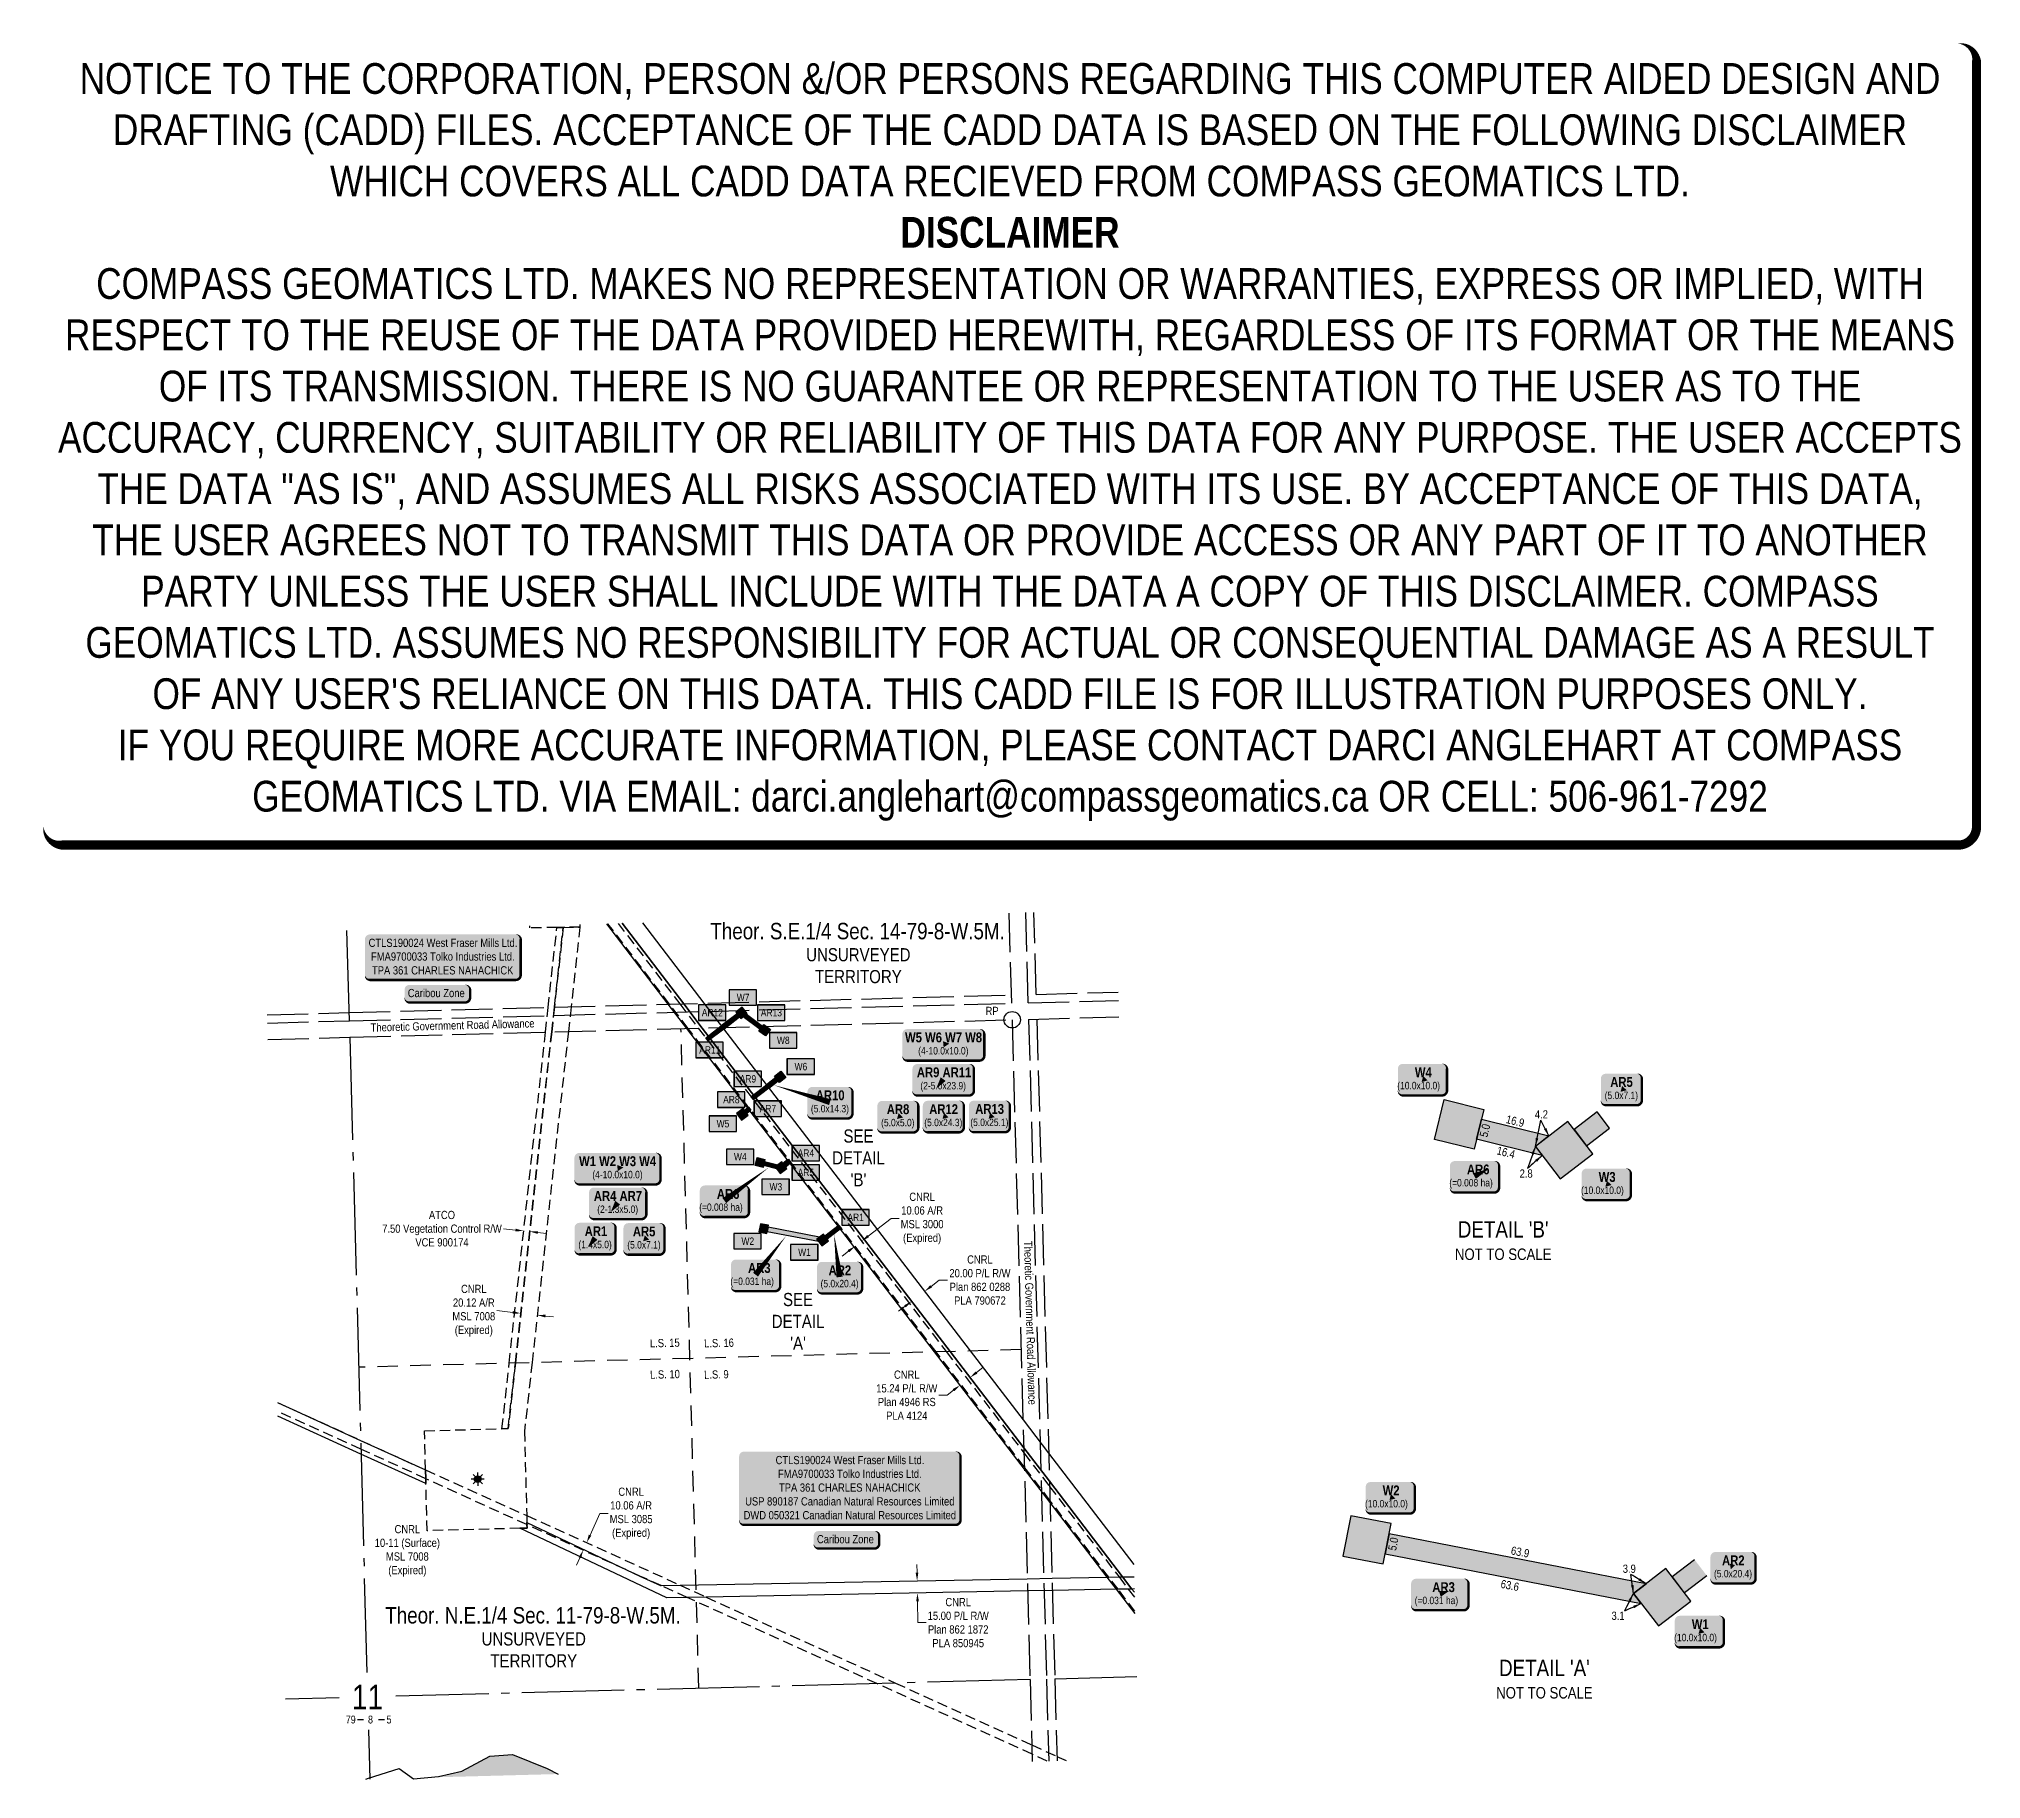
# Model space of a CAD drawing. Extents: x 616351 to 618720, y 6188916 to 6191037.
import ezdxf
from ezdxf.enums import TextEntityAlignment as Align

# ---------------------------------------------------------------- set-up
doc = ezdxf.new("R2010")
doc.units = 0
doc.header["$LTSCALE"] = 5
doc.header["$PDMODE"] = 3
doc.header["$PDSIZE"] = 10
for name, pattern in [('foc-ACCESSROAD', [3.75, 2.5, -1.25]), ('foc-FLOWLINE', [3.75, 2.5, -1.25]), ('foc-LSD', [8, 5, -3]), ('foc-QUARTERLINE', [33, 25, -3, 2, -3]), ('foc-UNSURVEYED', [12.5, 10, -2.5])]:
    doc.linetypes.add(name, pattern=pattern)
for name, color, linetype in [('10', 1, 'Continuous'), ('35', 37, 'Continuous'), ('9', 3, 'Continuous'), ('AS-WILDLIFE-BLOCK', 131, 'Continuous'), ('C-RW', 13, 'Continuous'), ('C-SYMBOL', 7, 'Continuous'), ('C-WS', 13, 'foc-ACCESSROAD'), ('C-WS-S', 13, 'Continuous'), ('DETAIL-T', 7, 'Continuous'), ('F-VCE', 190, 'foc-FLOWLINE'), ('L-QSEC', 8, 'foc-QUARTERLINE'), ('L-ROAD-T', 7, 'Continuous'), ('L-SECLBL', 7, 'Continuous'), ('L-SECTION-LSD', 7, 'foc-LSD'), ('L-UNS-T', 3, 'Continuous'), ('L-USEC', 7, 'foc-UNSURVEYED'), ('P-TEMP-BLOCKS', 250, 'Continuous'), ('P-TEMP-BLUE', 146, 'Continuous'), ('P-WORKAREA', 113, 'Continuous'), ('P-WORKAREA-H', 111, 'Continuous'), ('T-WATER-H', 133, 'Continuous'), ('T-WATER-T', 170, 'Continuous')]:
    doc.layers.add(name, color=color, linetype=linetype)
for name, color, linetype, lineweight in [('C-AR-T', 13, 'Continuous', 9), ('C-RW-T', 13, 'Continuous', 9), ('C-WS-T', 13, 'Continuous', 9), ('F-VCE-T', 190, 'Continuous', 9)]:
    doc.layers.add(name, color=color, linetype=linetype, lineweight=lineweight)
doc.layers.add('DISCLAIMER', color=7, linetype='Continuous', plot=False)
doc.layers.add('P-TEMP-BLUE-H', color=7, linetype='Continuous', true_color=0x99e6ff)
doc.styles.add('100L', font='ARIALN.TTF', dxfattribs={"height": 11})
doc.styles.add('175L', font='ARIALN.TTF', dxfattribs={"height": 20})
doc.styles.add('80', font='ARIALN.TTF', dxfattribs={"height": 10})
doc.styles.add('80CG', font='ARIALN.TTF', dxfattribs={"height": 10})
doc.styles.add('80L', font='ARIALN.TTF', dxfattribs={"height": 10})
doc.styles.add('BOLD', font='ARIALNB.TTF')
doc.styles.add('SIMPLEX', font='ARIALN.TTF')
doc.dimstyles.new('Compass 5 000', dxfattribs={"dimscale": 5, "dimtxt": 9, "dimasz": 2, "dimexe": 0.2, "dimexo": 0.0625, "dimgap": 0.5, "dimtad": 0, "dimtih": 1, "dimtoh": 1, "dimzin": 0, "dimdsep": 46, "dimtxsty": '80CG', "dimcen": 0.1, "dimse1": 1, "dimse2": 1, "dimclrd": 256, "dimclrt": 256, "dimaunit": 1, "dimadec": 4, "dimazin": 0, "dimtfac": 0.06, "dimtofl": 0, "dimtmove": 0, "dimatfit": 1, "dimfxl": 0.2, "dimtolj": 1, "dimtzin": 0, "dimlwd": -1, "dimarcsym": 0})

msp = doc.modelspace()

# ---------------------------------------------------------------- texts
at = {"layer": 'C-SYMBOL', "color": 3, "style": '175L'}
for s, p in [('Theor. S.E.1/4 Sec. 14-79-8-W.5M.', (617349.618, 6189933.68)), ('Theor. N.E.1/4 Sec. 11-79-8-W.5M.', (616953.844, 6189099.635))]:
    msp.add_text(s, height=19.99336, dxfattribs=at).set_placement(p, align=Align.BOTTOM_CENTER)
at = {"layer": 'C-WS-T', "insert": (616800.682, 6189194.169), "char_height": 9.99668, "width": 78.96873, "attachment_point": 5, "style": '80CG'}
msp.add_mtext('\\A1;CNRL\\P10-11 (Surface)\\PMSL 7008\\P(Expired)', dxfattribs=at)
at = {"layer": 'DETAIL-T', "color": 3, "attachment_point": 5, "style": '80CG'}
for s, insert, char_height, width in [("SEE\\PDETAIL\\P'B'", (617350.729, 6189673.254), 15.9947, 63.615), ("DETAIL 'B'\\P{\\H0.7x;NOT TO SCALE}", (618136.772, 6189572.319), 19.99336, 116.93606), ("SEE\\PDETAIL\\P'A'", (617277.025, 6189473.911), 15.9947, 63.615), ("DETAIL 'A'\\P{\\H0.7x;NOT TO SCALE}", (618187.031, 6189037.769), 19.99336, 116.93606)]:
    msp.add_mtext(s, dxfattribs=dict(at, insert=insert, char_height=char_height, width=width))
at = {"layer": 'L-ROAD-T', "style": '80L'}
for rotation, p in [(1.51718, (616855.786, 6189834.683)), (271.55507, (617560.176, 6189472.109))]:
    msp.add_text('Theoretic Government Road Allowance', height=9.99668, rotation=rotation, dxfattribs=at).set_placement(p, align=Align.MIDDLE_CENTER)
at = {"layer": 'L-UNS-T', "color": 3, "char_height": 15.99469, "attachment_point": 5, "style": '80L'}
for insert in [(617350.552, 6189907.426), (616954.778, 6189073.382)]:
    msp.add_mtext_dynamic_manual_height_columns('UNSURVEYED TERRITORY', width=126.41375, gutter_width=47.5, heights=[0], dxfattribs=dict(at, insert=insert))
at = {"layer": 'P-TEMP-BLUE', "style": '80L'}
for s, rotation, p in [('5.0', 76.196328, (618114.444, 6189706.607)), ('16.9', 346.196328, (618151.404, 6189718.086)), ('16.4', 346.196328, (618140.164, 6189679.879)), ('5.0', 78.996459, (618002.703, 6189202.571)), ('63.9', 348.996459, (618157.471, 6189192.84)), ('63.6', 348.996459, (618144.972, 6189152.1))]:
    msp.add_text(s, height=9.9933, rotation=rotation, dxfattribs=at).set_placement(p, align=Align.MIDDLE)
for s, p in [('4.2', (618183.37, 6189726.309)), ('2.8', (618164.786, 6189654.159)), ('3.9', (618290.529, 6189172.418)), ('3.1', (618276.827, 6189115.1))]:
    msp.add_text(s, height=9.9933, dxfattribs=at).set_placement(p, align=Align.MIDDLE)

# ---------------------------------------------------------------- blocks, each defined once
blk = doc.blocks.new('RP')
at = {"layer": '35', "color": 3}
blk.add_circle((0, 0), 10, dxfattribs=at)
at = {"layer": '35', "color": 3, "style": '80'}
blk.add_attdef('RP_001', (-32.4, 5.8), '', height=10, dxfattribs=at)
blk = doc.blocks.new('L-SECLBL')
at = {"layer": '9', "color": 7}
for p, q in [((-5.1, -27.8), (-12.3, -27.8)), ((20.7, -27.8), (13.5, -27.8))]:
    blk.add_line(p, q, dxfattribs=at)
at = {"layer": '10', "color": 2, "style": 'SIMPLEX'}
blk.add_attdef('SEC', text='', height=30, dxfattribs=at).set_placement((0, 0), align=Align.MIDDLE)
at = {"layer": '10', "color": 5, "style": '80L'}
blk.add_attdef('TWP', text='', height=9.5, dxfattribs=at).set_placement((-14.4, -27.4), align=Align.MIDDLE_RIGHT)
blk.add_attdef('RGE', text='', height=9.5, dxfattribs=at).set_placement((3.6, -27.4), align=Align.MIDDLE_CENTER)
blk.add_attdef('MER', text='', height=9.5, dxfattribs=at).set_placement((23.2, -27.4), align=Align.MIDDLE_LEFT)
blk = doc.blocks.new('*D25')
at = {"layer": 'C-AR-T', "transparency": 16777216}
for p, q in [((617362.4, 6189577.8), (617390.4, 6189599.3)), ((617390.4, 6189599.3), (617400.4, 6189599.3)), ((617338.6, 6189559.6), (617330.7, 6189553.5))]:
    blk.add_line(p, q, dxfattribs=at)
for points in [[(617361.4, 6189579.2), (617363.5, 6189576.5), (617354.5, 6189571.8)], [(617337.6, 6189560.9), (617339.6, 6189558.2), (617346.5, 6189565.6)]]:
    blk.add_solid(points, dxfattribs=at)
at = {"layer": 'Defpoints', "color": 0, "transparency": 16777216}
for p in [(617319.6, 6189600.8), (617327.6, 6189606.9), (617346.5, 6189565.6)]:
    blk.add_point(p, dxfattribs=at)
at = {"layer": 'C-AR-T', "transparency": 16777216, "insert": (617428.3, 6189599.3), "char_height": 10, "attachment_point": 5, "style": '80CG'}
blk.add_mtext('\\A1;CNRL\\P10.06 A/R\\PMSL 3000\\P(Expired)', dxfattribs=at)
blk = doc.blocks.new('*D26')
at = {"layer": 'C-AR-T', "transparency": 16777216}
for p, q in [((617023.4, 6189213.2), (617035.5, 6189239.8)), ((617035.5, 6189239.8), (617045.5, 6189239.8)), ((617011, 6189185.8), (617006.8, 6189176.7))]:
    blk.add_line(p, q, dxfattribs=at)
for points in [[(617021.9, 6189213.9), (617024.9, 6189212.5), (617019.3, 6189204.1)], [(617009.5, 6189186.5), (617012.5, 6189185.2), (617015.1, 6189195)]]:
    blk.add_solid(points, dxfattribs=at)
at = {"layer": 'Defpoints', "color": 0, "transparency": 16777216}
for p in [(617015.1, 6189195), (617019.3, 6189204.1), (617019.3, 6189204.1)]:
    blk.add_point(p, dxfattribs=at)
at = {"layer": 'C-AR-T', "transparency": 16777216, "insert": (617073.5, 6189239.8), "char_height": 10, "attachment_point": 5, "style": '80CG'}
blk.add_mtext('\\A1;CNRL\\P10.06 A/R\\PMSL 3085\\P(Expired)', dxfattribs=at)
blk = doc.blocks.new('*D27')
at = {"layer": 'C-AR-T', "transparency": 16777216}
for p, q in [((616929.1, 6189484.8), (616909.6, 6189487)), ((616969, 6189480.4), (616978.9, 6189479.4))]:
    blk.add_line(p, q, dxfattribs=at)
for points in [[(616929.3, 6189486.5), (616928.9, 6189483.2), (616939, 6189483.7)], [(616969.2, 6189482.1), (616968.8, 6189478.8), (616959.1, 6189481.5)]]:
    blk.add_solid(points, dxfattribs=at)
at = {"layer": 'Defpoints', "color": 0, "transparency": 16777216}
for p in [(616951.2, 6189594.6), (616971.2, 6189592.4), (616959.1, 6189481.5)]:
    blk.add_point(p, dxfattribs=at)
at = {"layer": 'C-AR-T', "transparency": 16777216, "insert": (616881.7, 6189487), "char_height": 10, "attachment_point": 5, "style": '80CG'}
blk.add_mtext('\\A1;CNRL\\P20.12 A/R\\PMSL 7008\\P(Expired)', dxfattribs=at)
blk = doc.blocks.new('*D28')
at = {"layer": 'C-RW-T', "transparency": 16777216}
for p, q in [((617439.3, 6189516.6), (617449.2, 6189524.3)), ((617449.2, 6189524.3), (617459.2, 6189524.3)), ((617407.5, 6189492.3), (617399.6, 6189486.2))]:
    blk.add_line(p, q, dxfattribs=at)
for points in [[(617406.5, 6189493.6), (617408.5, 6189491), (617415.5, 6189498.4)], [(617438.3, 6189518), (617440.3, 6189515.3), (617431.3, 6189510.5)]]:
    blk.add_solid(points, dxfattribs=at)
at = {"layer": 'Defpoints', "color": 0, "transparency": 16777216}
for p in [(617296.3, 6189686.8), (617280.5, 6189674.6), (617431.3, 6189510.5)]:
    blk.add_point(p, dxfattribs=at)
at = {"layer": 'C-RW-T', "transparency": 16777216, "insert": (617498.8, 6189524.3), "char_height": 10, "attachment_point": 5, "style": '80CG'}
blk.add_mtext('\\A1;CNRL\\P20.00 P/L R/W\\PPlan 862 0288\\PPLA 790672', dxfattribs=at)
blk = doc.blocks.new('*D29')
at = {"layer": 'C-RW-T', "transparency": 16777216}
for p, q in [((617494.6, 6189411.5), (617502.5, 6189417.6)), ((617458.7, 6189384), (617448.7, 6189384)), ((617466.6, 6189390.1), (617458.7, 6189384))]:
    blk.add_line(p, q, dxfattribs=at)
for points in [[(617493.6, 6189412.9), (617495.6, 6189410.2), (617486.7, 6189405.5)], [(617465.6, 6189391.4), (617467.6, 6189388.8), (617474.6, 6189396.2)]]:
    blk.add_solid(points, dxfattribs=at)
at = {"layer": 'Defpoints', "color": 0, "transparency": 16777216}
for p in [(617392.7, 6189528.1), (617380.6, 6189518.9), (617486.7, 6189405.5)]:
    blk.add_point(p, dxfattribs=at)
at = {"layer": 'C-RW-T', "transparency": 16777216, "insert": (617409.6, 6189384), "char_height": 10, "attachment_point": 5, "style": '80CG'}
blk.add_mtext('\\A1;CNRL\\P15.24 P/L R/W\\PPlan 4946 RS\\PPLA 4124', dxfattribs=at)
blk = doc.blocks.new('*D30')
at = {"layer": 'C-RW-T', "transparency": 16777216}
for p, q in [((617422.1, 6189167.7), (617421.9, 6189177.7)), ((617422.7, 6189132.7), (617423.2, 6189106.7)), ((617423.2, 6189106.7), (617433.2, 6189106.7))]:
    blk.add_line(p, q, dxfattribs=at)
for points in [[(617423.7, 6189167.7), (617420.4, 6189167.7), (617422.2, 6189157.7)], [(617424.4, 6189132.7), (617421.1, 6189132.7), (617422.5, 6189142.7)]]:
    blk.add_solid(points, dxfattribs=at)
at = {"layer": 'Defpoints', "color": 0, "transparency": 16777216}
for p in [(617422.5, 6189142.7), (617465.9, 6189158.5), (617466.2, 6189143.5)]:
    blk.add_point(p, dxfattribs=at)
at = {"layer": 'C-RW-T', "transparency": 16777216, "insert": (617472.3, 6189106.7), "char_height": 10, "attachment_point": 5, "style": '80CG'}
blk.add_mtext('\\A1;CNRL\\P15.00 P/L R/W\\PPlan 862 1872\\PPLA 850945', dxfattribs=at)
blk = doc.blocks.new('*D31')
at = {"layer": 'Defpoints', "color": 0, "transparency": 16777216}
for p in [(616956.5, 6189712.2), (616964, 6189711.4), (616950, 6189583.4)]:
    blk.add_point(p, dxfattribs=at)
at = {"layer": 'F-VCE-T', "transparency": 16777216}
for p, q in [((616932.6, 6189585.3), (616918, 6189586.9)), ((616959.9, 6189582.3), (616969.8, 6189581.2))]:
    blk.add_line(p, q, dxfattribs=at)
for points in [[(616932.8, 6189586.9), (616932.4, 6189583.6), (616942.5, 6189584.2)], [(616960.1, 6189583.9), (616959.7, 6189580.6), (616950, 6189583.4)]]:
    blk.add_solid(points, dxfattribs=at)
at = {"layer": 'F-VCE-T', "transparency": 16777216, "insert": (616842.9, 6189586.9), "char_height": 10, "attachment_point": 5, "style": '80CG'}
blk.add_mtext('\\A1;ATCO\\P7.50 Vegetation Control R/W\\PVCE 900174', dxfattribs=at)
blk = doc.blocks.new('GAS')
h = blk.add_hatch(color=255)
h.dxf.hatch_style = 1
edge = h.paths.add_edge_path()
edge.add_arc((0, 0), 0.9, 0, 360)
for p, q in [((-0.81, 0), (-1.62, 0)), ((-0.57, 0.57), (-1.14, 1.14)), ((0, 0.81), (0, 1.62)), ((0.57, 0.57), (1.14, 1.14)), ((1.62, 0), (0.81, 0)), ((-0.57, -0.57), (-1.14, -1.14)), ((0, -0.81), (0, -1.62)), ((1.14, -1.14), (0.57, -0.57))]:
    blk.add_line(p, q)
blk.add_circle((0, 0), 0.8)
blk = doc.blocks.new('Temp_Area5')
at = {"true_color": 0x99e6ff}
h = blk.add_hatch(color=141, dxfattribs=at)
h.dxf.hatch_style = 1
h.paths.add_polyline_path([(-16.8, -9.4), (16.3, -9.4), (16.3, 9.1), (-16.8, 9.1)])
at = {"color": 250}
for points in [[(-17, -9.6), (16.5, -9.6), (16.5, 9.3), (-17, 9.3)], [(-16.9, -9.5), (16.4, -9.5), (16.4, 9.2), (-16.9, 9.2)]]:
    blk.add_lwpolyline(points, close=True, dxfattribs=at)
at = {"color": 250, "style": '80L'}
blk.add_attdef('TEMPORARY', text='', height=9, dxfattribs=at).set_placement((0, -0.1), align=Align.MIDDLE_CENTER)
blk = doc.blocks.new('Temp_Area3')
h = blk.add_hatch(color=111)
h.dxf.hatch_style = 1
h.paths.add_polyline_path([(-16.8, -9.4), (16.3, -9.4), (16.3, 9.1), (-16.8, 9.1)])
at = {"color": 250}
for points in [[(-17, -9.6), (16.5, -9.6), (16.5, 9.3), (-17, 9.3)], [(-16.9, -9.5), (16.4, -9.5), (16.4, 9.2), (-16.9, 9.2)]]:
    blk.add_lwpolyline(points, close=True, dxfattribs=at)
at = {"color": 250, "style": '80L'}
blk.add_attdef('TEMPORARY', text='', height=9, dxfattribs=at).set_placement((0, -0.1), align=Align.MIDDLE_CENTER)
blk = doc.blocks.new('*U39')
at = {"true_color": 0x99e6ff}
h = blk.add_hatch(color=141, dxfattribs=at)
edge = h.paths.add_edge_path()
edge.add_line((-46.5, -20), (46.5, -20))
edge.add_arc((46.5, -14), 6, 270, 360)
edge.add_line((52.5, -14), (52.5, 12.5))
edge.add_arc((46.5, 12.5), 6, 0, 90)
edge.add_line((46.5, 18.5), (-46.5, 18.5))
edge.add_arc((-46.5, 12.5), 6, 90, 180)
edge.add_line((-52.5, 12.5), (-52.5, -14))
edge.add_arc((-46.5, -14), 6, 180, 270)
at = {"color": 250, "flags": 128}
blk.add_lwpolyline([(-46.5, -20, 3, 3, 0), (46.5, -20, 3, 3, 0.414214), (52.5, -14, 3, 3, 0), (52.5, 12.5, 3, 0, 0.414214), (46.5, 18.5, 0, 0, 0), (-46.5, 18.5, 0, 0, 0.414214), (-52.5, 12.5, 0, 0, 0), (-52.5, -14, 0, 3, 0.414214)], format="xyseb", close=True, dxfattribs=at)
at = {"flags": 128}
blk.add_lwpolyline([(7.3, 0.7, 0, 7.5, 0), (0, 0, 0, 0, 0)], format="xyseb", dxfattribs=at)
at = {"color": 250}
for tag, p, height, style in [('TEMP_AREA_W1_001', (-9.2, 2.2), 12, 'BOLD'), ('ENTER_TEXT_001', (-30.7, -12.5), 9, '80')]:
    blk.add_attdef(tag, p, '', height=height, dxfattribs=dict(at, style=style))
blk = doc.blocks.new('*U35')
at = {"true_color": 0x99e6ff}
h = blk.add_hatch(color=141, dxfattribs=at)
edge = h.paths.add_edge_path()
edge.add_line((-24, -20), (24, -20))
edge.add_arc((24, -14), 6, 270, 360)
edge.add_line((30, -14), (30, 12.5))
edge.add_arc((24, 12.5), 6, 0, 90)
edge.add_line((24, 18.5), (-24, 18.5))
edge.add_arc((-24, 12.5), 6, 90, 180)
edge.add_line((-30, 12.5), (-30, -14))
edge.add_arc((-24, -14), 6, 180, 270)
at = {"flags": 128}
blk.add_lwpolyline([(37.5, 47.6, 0, 7.5, 0), (0, 0, 0, 0, 0)], format="xyseb", dxfattribs=at)
at = {"color": 250, "flags": 128}
blk.add_lwpolyline([(-24, -20, 3, 3, 0), (24, -20, 3, 3, 0.414214), (30, -14, 3, 3, 0), (30, 12.5, 3, 0, 0.414214), (24, 18.5, 0, 0, 0), (-24, 18.5, 0, 0, 0.414214), (-30, 12.5, 0, 0, 0), (-30, -14, 0, 3, 0.414214)], format="xyseb", close=True, dxfattribs=at)
at = {"color": 250}
for tag, p, height, style in [('TEMP_AREA_W1_001', (-9.2, 2.2), 12, 'BOLD'), ('ENTER_TEXT_001', (-30.7, -12.5), 9, '80')]:
    blk.add_attdef(tag, p, '', height=height, dxfattribs=dict(at, style=style))
blk = doc.blocks.new('*U36')
at = {"true_color": 0x99e6ff}
h = blk.add_hatch(color=141, dxfattribs=at)
edge = h.paths.add_edge_path()
edge.add_line((-21.5, -20), (21.5, -20))
edge.add_arc((21.5, -14), 6, 270, 360)
edge.add_line((27.5, -14), (27.5, 12.5))
edge.add_arc((21.5, 12.5), 6, 0, 90)
edge.add_line((21.5, 18.5), (-21.5, 18.5))
edge.add_arc((-21.5, 12.5), 6, 90, 180)
edge.add_line((-27.5, 12.5), (-27.5, -14))
edge.add_arc((-21.5, -14), 6, 180, 270)
at = {"flags": 128}
blk.add_lwpolyline([(-6.7, 52, 0, 7.5, 0), (0, 0, 0, 0, 0)], format="xyseb", dxfattribs=at)
at = {"color": 250, "flags": 128}
blk.add_lwpolyline([(-21.5, -20, 3, 3, 0), (21.5, -20, 3, 3, 0.414214), (27.5, -14, 3, 3, 0), (27.5, 12.5, 3, 0, 0.414214), (21.5, 18.5, 0, 0, 0), (-21.5, 18.5, 0, 0, 0.414214), (-27.5, 12.5, 0, 0, 0), (-27.5, -14, 0, 3, 0.414214)], format="xyseb", close=True, dxfattribs=at)
at = {"color": 250}
for tag, p, height, style in [('TEMP_AREA_W1_001', (-9.2, 2.2), 12, 'BOLD'), ('ENTER_TEXT_001', (-30.7, -12.5), 9, '80')]:
    blk.add_attdef(tag, p, '', height=height, dxfattribs=dict(at, style=style))
blk = doc.blocks.new('*U37')
at = {"true_color": 0x99e6ff}
h = blk.add_hatch(color=141, dxfattribs=at)
edge = h.paths.add_edge_path()
edge.add_line((-24, -20), (24, -20))
edge.add_arc((24, -14), 6, 270, 360)
edge.add_line((30, -14), (30, 12.5))
edge.add_arc((24, 12.5), 6, 0, 90)
edge.add_line((24, 18.5), (-24, 18.5))
edge.add_arc((-24, 12.5), 6, 90, 180)
edge.add_line((-30, 12.5), (-30, -14))
edge.add_arc((-24, -14), 6, 180, 270)
at = {"flags": 128}
blk.add_lwpolyline([(54.6, 40.8, 0, 7.5, 0), (0, 0, 0, 0, 0)], format="xyseb", dxfattribs=at)
at = {"color": 250, "flags": 128}
blk.add_lwpolyline([(-24, -20, 3, 3, 0), (24, -20, 3, 3, 0.414214), (30, -14, 3, 3, 0), (30, 12.5, 3, 0, 0.414214), (24, 18.5, 0, 0, 0), (-24, 18.5, 0, 0, 0.414214), (-30, 12.5, 0, 0, 0), (-30, -14, 0, 3, 0.414214)], format="xyseb", close=True, dxfattribs=at)
at = {"color": 250}
for tag, p, height, style in [('TEMP_AREA_W1_001', (-9.2, 2.2), 12, 'BOLD'), ('ENTER_TEXT_001', (-30.7, -12.5), 9, '80')]:
    blk.add_attdef(tag, p, '', height=height, dxfattribs=dict(at, style=style))
blk = doc.blocks.new('*U38')
at = {"true_color": 0x99e6ff}
h = blk.add_hatch(color=141, dxfattribs=at)
edge = h.paths.add_edge_path()
edge.add_line((-21.5, -20), (21.5, -20))
edge.add_arc((21.5, -14), 6, 270, 360)
edge.add_line((27.5, -14), (27.5, 12.5))
edge.add_arc((21.5, 12.5), 6, 0, 90)
edge.add_line((21.5, 18.5), (-21.5, 18.5))
edge.add_arc((-21.5, 12.5), 6, 90, 180)
edge.add_line((-27.5, 12.5), (-27.5, -14))
edge.add_arc((-21.5, -14), 6, 180, 270)
at = {"flags": 128}
blk.add_lwpolyline([(-68.5, 20.7, 0, 7.5, 0), (0, 0, 0, 0, 0)], format="xyseb", dxfattribs=at)
at = {"color": 250, "flags": 128}
blk.add_lwpolyline([(-21.5, -20, 3, 3, 0), (21.5, -20, 3, 3, 0.414214), (27.5, -14, 3, 3, 0), (27.5, 12.5, 3, 0, 0.414214), (21.5, 18.5, 0, 0, 0), (-21.5, 18.5, 0, 0, 0.414214), (-27.5, 12.5, 0, 0, 0), (-27.5, -14, 0, 3, 0.414214)], format="xyseb", close=True, dxfattribs=at)
at = {"color": 250}
for tag, p, height, style in [('TEMP_AREA_W1_001', (-9.2, 2.2), 12, 'BOLD'), ('ENTER_TEXT_001', (-30.7, -12.5), 9, '80')]:
    blk.add_attdef(tag, p, '', height=height, dxfattribs=dict(at, style=style))
blk = doc.blocks.new('*U34')
at = {"true_color": 0x99e6ff}
h = blk.add_hatch(color=141, dxfattribs=at)
edge = h.paths.add_edge_path()
edge.add_line((-44, -20), (44, -20))
edge.add_arc((44, -14), 6, 270, 360)
edge.add_line((50, -14), (50, 12.5))
edge.add_arc((44, 12.5), 6, 0, 90)
edge.add_line((44, 18.5), (-44, 18.5))
edge.add_arc((-44, 12.5), 6, 90, 180)
edge.add_line((-50, 12.5), (-50, -14))
edge.add_arc((-44, -14), 6, 180, 270)
at = {"color": 250, "flags": 128}
blk.add_lwpolyline([(-44, -20, 3, 3, 0), (44, -20, 3, 3, 0.414214), (50, -14, 3, 3, 0), (50, 12.5, 3, 0, 0.414214), (44, 18.5, 0, 0, 0), (-44, 18.5, 0, 0, 0.414214), (-50, 12.5, 0, 0, 0), (-50, -14, 0, 3, 0.414214)], format="xyseb", close=True, dxfattribs=at)
at = {"flags": 128}
blk.add_lwpolyline([(7.3, 0.7, 0, 7.5, 0), (0, 0, 0, 0, 0)], format="xyseb", dxfattribs=at)
at = {"color": 250}
for tag, p, height, style in [('TEMP_AREA_W1_001', (-9.2, 2.2), 12, 'BOLD'), ('ENTER_TEXT_001', (-30.7, -12.5), 9, '80')]:
    blk.add_attdef(tag, p, '', height=height, dxfattribs=dict(at, style=style))
blk = doc.blocks.new('*U40')
at = {"true_color": 0x99e6ff}
h = blk.add_hatch(color=141, dxfattribs=at)
edge = h.paths.add_edge_path()
edge.add_line((-19, -20), (19, -20))
edge.add_arc((19, -14), 6, 270, 360)
edge.add_line((25, -14), (25, 12.5))
edge.add_arc((19, 12.5), 6, 0, 90)
edge.add_line((19, 18.5), (-19, 18.5))
edge.add_arc((-19, 12.5), 6, 90, 180)
edge.add_line((-25, 12.5), (-25, -14))
edge.add_arc((-19, -14), 6, 180, 270)
at = {"color": 250, "flags": 128}
blk.add_lwpolyline([(-19, -20, 3, 3, 0), (19, -20, 3, 3, 0.414214), (25, -14, 3, 3, 0), (25, 12.5, 3, 0, 0.414214), (19, 18.5, 0, 0, 0), (-19, 18.5, 0, 0, 0.414214), (-25, 12.5, 0, 0, 0), (-25, -14, 0, 3, 0.414214)], format="xyseb", close=True, dxfattribs=at)
at = {"flags": 128}
blk.add_lwpolyline([(6.4, -1.7, 0, 7.5, 0), (0, 0, 0, 0, 0)], format="xyseb", dxfattribs=at)
at = {"color": 250}
for tag, p, height, style in [('TEMP_AREA_W1_001', (-9.2, 2.2), 12, 'BOLD'), ('ENTER_TEXT_001', (-30.7, -12.5), 9, '80')]:
    blk.add_attdef(tag, p, '', height=height, dxfattribs=dict(at, style=style))
blk = doc.blocks.new('*U41')
h = blk.add_hatch(color=111)
edge = h.paths.add_edge_path()
edge.add_line((-19, -20), (19, -20))
edge.add_arc((19, -14), 6, 270, 360)
edge.add_line((25, -14), (25, 12.5))
edge.add_arc((19, 12.5), 6, 0, 90)
edge.add_line((19, 18.5), (-19, 18.5))
edge.add_arc((-19, 12.5), 6, 90, 180)
edge.add_line((-25, 12.5), (-25, -14))
edge.add_arc((-19, -14), 6, 180, 270)
at = {"color": 250, "flags": 128}
blk.add_lwpolyline([(-19, -20, 3, 3, 0), (19, -20, 3, 3, 0.414214), (25, -14, 3, 3, 0), (25, 12.5, 3, 0, 0.414214), (19, 18.5, 0, 0, 0), (-19, 18.5, 0, 0, 0.414214), (-25, 12.5, 0, 0, 0), (-25, -14, 0, 3, 0.414214)], format="xyseb", close=True, dxfattribs=at)
at = {"flags": 128}
blk.add_lwpolyline([(-8.4, -11.4, 0, 7.5, 0), (0, 0, 0, 0, 0)], format="xyseb", dxfattribs=at)
at = {"color": 250}
for tag, p, height, style in [('TEMP_AREA_W1_001', (-9.2, 2.2), 12, 'BOLD'), ('ENTER_TEXT_001', (-30.7, -12.5), 9, '80')]:
    blk.add_attdef(tag, p, '', height=height, dxfattribs=dict(at, style=style))
blk = doc.blocks.new('*U42')
h = blk.add_hatch(color=111)
edge = h.paths.add_edge_path()
edge.add_line((-29, -20), (29, -20))
edge.add_arc((29, -14), 6, 270, 360)
edge.add_line((35, -14), (35, 12.5))
edge.add_arc((29, 12.5), 6, 0, 90)
edge.add_line((29, 18.5), (-29, 18.5))
edge.add_arc((-29, 12.5), 6, 90, 180)
edge.add_line((-35, 12.5), (-35, -14))
edge.add_arc((-29, -14), 6, 180, 270)
at = {"color": 250, "flags": 128}
blk.add_lwpolyline([(-29, -20, 3, 3, 0), (29, -20, 3, 3, 0.414214), (35, -14, 3, 3, 0), (35, 12.5, 3, 0, 0.414214), (29, 18.5, 0, 0, 0), (-29, 18.5, 0, 0, 0.414214), (-35, 12.5, 0, 0, 0), (-35, -14, 0, 3, 0.414214)], format="xyseb", close=True, dxfattribs=at)
at = {"flags": 128}
blk.add_lwpolyline([(-8.4, -11.4, 0, 7.5, 0), (0, 0, 0, 0, 0)], format="xyseb", dxfattribs=at)
at = {"color": 250}
for tag, p, height, style in [('TEMP_AREA_W1_001', (-9.2, 2.2), 12, 'BOLD'), ('ENTER_TEXT_001', (-30.7, -12.5), 9, '80')]:
    blk.add_attdef(tag, p, '', height=height, dxfattribs=dict(at, style=style))
blk = doc.blocks.new('*U43')
h = blk.add_hatch(color=111)
edge = h.paths.add_edge_path()
edge.add_line((-31.5, -20), (31.5, -20))
edge.add_arc((31.5, -14), 6, 270, 360)
edge.add_line((37.5, -14), (37.5, 12.5))
edge.add_arc((31.5, 12.5), 6, 0, 90)
edge.add_line((31.5, 18.5), (-31.5, 18.5))
edge.add_arc((-31.5, 12.5), 6, 90, 180)
edge.add_line((-37.5, 12.5), (-37.5, -14))
edge.add_arc((-31.5, -14), 6, 180, 270)
at = {"color": 250, "flags": 128}
blk.add_lwpolyline([(-31.5, -20, 3, 3, 0), (31.5, -20, 3, 3, 0.414214), (37.5, -14, 3, 3, 0), (37.5, 12.5, 3, 0, 0.414214), (31.5, 18.5, 0, 0, 0), (-31.5, 18.5, 0, 0, 0.414214), (-37.5, 12.5, 0, 0, 0), (-37.5, -14, 0, 3, 0.414214)], format="xyseb", close=True, dxfattribs=at)
at = {"flags": 128}
blk.add_lwpolyline([(-8.4, -11.4, 0, 7.5, 0), (0, 0, 0, 0, 0)], format="xyseb", dxfattribs=at)
at = {"color": 250}
for tag, p, height, style in [('TEMP_AREA_W1_001', (-9.2, 2.2), 12, 'BOLD'), ('ENTER_TEXT_001', (-30.7, -12.5), 9, '80')]:
    blk.add_attdef(tag, p, '', height=height, dxfattribs=dict(at, style=style))
blk = doc.blocks.new('*U44')
at = {"true_color": 0x99e6ff}
h = blk.add_hatch(color=141, dxfattribs=at)
edge = h.paths.add_edge_path()
edge.add_line((-24, -20), (24, -20))
edge.add_arc((24, -14), 6, 270, 360)
edge.add_line((30, -14), (30, 12.5))
edge.add_arc((24, 12.5), 6, 0, 90)
edge.add_line((24, 18.5), (-24, 18.5))
edge.add_arc((-24, 12.5), 6, 90, 180)
edge.add_line((-30, 12.5), (-30, -14))
edge.add_arc((-24, -14), 6, 180, 270)
at = {"color": 250, "flags": 128}
blk.add_lwpolyline([(-24, -20, 3, 3, 0), (24, -20, 3, 3, 0.414214), (30, -14, 3, 3, 0), (30, 12.5, 3, 0, 0.414214), (24, 18.5, 0, 0, 0), (-24, 18.5, 0, 0, 0.414214), (-30, 12.5, 0, 0, 0), (-30, -14, 0, 3, 0.414214)], format="xyseb", close=True, dxfattribs=at)
at = {"flags": 128}
blk.add_lwpolyline([(6.4, -1.7, 0, 7.5, 0), (0, 0, 0, 0, 0)], format="xyseb", dxfattribs=at)
at = {"color": 250}
for tag, p, height, style in [('TEMP_AREA_W1_001', (-9.2, 2.2), 12, 'BOLD'), ('ENTER_TEXT_001', (-30.7, -12.5), 9, '80')]:
    blk.add_attdef(tag, p, '', height=height, dxfattribs=dict(at, style=style))
blk = doc.blocks.new('*U45')
at = {"true_color": 0x99e6ff}
h = blk.add_hatch(color=141, dxfattribs=at)
edge = h.paths.add_edge_path()
edge.add_line((-21.5, -20), (21.5, -20))
edge.add_arc((21.5, -14), 6, 270, 360)
edge.add_line((27.5, -14), (27.5, 12.5))
edge.add_arc((21.5, 12.5), 6, 0, 90)
edge.add_line((21.5, 18.5), (-21.5, 18.5))
edge.add_arc((-21.5, 12.5), 6, 90, 180)
edge.add_line((-27.5, 12.5), (-27.5, -14))
edge.add_arc((-21.5, -14), 6, 180, 270)
at = {"color": 250, "flags": 128}
blk.add_lwpolyline([(-21.5, -20, 3, 3, 0), (21.5, -20, 3, 3, 0.414214), (27.5, -14, 3, 3, 0), (27.5, 12.5, 3, 0, 0.414214), (21.5, 18.5, 0, 0, 0), (-21.5, 18.5, 0, 0, 0.414214), (-27.5, 12.5, 0, 0, 0), (-27.5, -14, 0, 3, 0.414214)], format="xyseb", close=True, dxfattribs=at)
at = {"flags": 128}
blk.add_lwpolyline([(-3.8, 4.1, 0, 7.5, 0), (0, 0, 0, 0, 0)], format="xyseb", dxfattribs=at)
at = {"color": 250}
for tag, p, height, style in [('TEMP_AREA_W1_001', (-9.2, 2.2), 12, 'BOLD'), ('ENTER_TEXT_001', (-30.7, -12.5), 9, '80')]:
    blk.add_attdef(tag, p, '', height=height, dxfattribs=dict(at, style=style))
blk = doc.blocks.new('*U46')
at = {"true_color": 0x99e6ff}
h = blk.add_hatch(color=141, dxfattribs=at)
edge = h.paths.add_edge_path()
edge.add_line((-29, -20), (29, -20))
edge.add_arc((29, -14), 6, 270, 360)
edge.add_line((35, -14), (35, 12.5))
edge.add_arc((29, 12.5), 6, 0, 90)
edge.add_line((29, 18.5), (-29, 18.5))
edge.add_arc((-29, 12.5), 6, 90, 180)
edge.add_line((-35, 12.5), (-35, -14))
edge.add_arc((-29, -14), 6, 180, 270)
at = {"color": 250, "flags": 128}
blk.add_lwpolyline([(-29, -20, 3, 3, 0), (29, -20, 3, 3, 0.414214), (35, -14, 3, 3, 0), (35, 12.5, 3, 0, 0.414214), (29, 18.5, 0, 0, 0), (-29, 18.5, 0, 0, 0.414214), (-35, 12.5, 0, 0, 0), (-35, -14, 0, 3, 0.414214)], format="xyseb", close=True, dxfattribs=at)
at = {"flags": 128}
blk.add_lwpolyline([(11.3, 3.6, 0, 7.5, 0), (0, 0, 0, 0, 0)], format="xyseb", dxfattribs=at)
at = {"color": 250}
for tag, p, height, style in [('TEMP_AREA_W1_001', (-9.2, 2.2), 12, 'BOLD'), ('ENTER_TEXT_001', (-30.7, -12.5), 9, '80')]:
    blk.add_attdef(tag, p, '', height=height, dxfattribs=dict(at, style=style))
blk = doc.blocks.new('*U47')
h = blk.add_hatch(color=255)
edge = h.paths.add_edge_path()
edge.add_line((-89, -28.5), (89, -28.5))
edge.add_arc((89, -22.5), 6, 270, 360)
edge.add_line((95, -22.5), (95, 21))
edge.add_arc((89, 21), 6, 0, 90)
edge.add_line((89, 27), (-89, 27))
edge.add_arc((-89, 21), 6, 90, 180)
edge.add_line((-95, 21), (-95, -22.5))
edge.add_arc((-89, -22.5), 6, 180, 270)
at = {"color": 44, "flags": 128}
blk.add_lwpolyline([(-89, -28.5, 3, 3, 0), (89, -28.5, 3, 3, 0.414214), (95, -22.5, 3, 3, 0), (95, 21, 3, 0, 0.414214), (89, 27, 0, 0, 0), (-89, 27, 0, 0, 0.414214), (-95, 21, 0, 0, 0), (-95, -22.5, 0, 3, 0.414214)], format="xyseb", close=True, dxfattribs=at)
at = {"color": 44, "style": '80'}
blk.add_attdef('ENTER_TEXT_001', (-36, -5), '', height=10, dxfattribs=at)
blk = doc.blocks.new('*U32')
h = blk.add_hatch(color=255)
edge = h.paths.add_edge_path()
edge.add_line((-34, -11.5), (34, -11.5))
edge.add_arc((34, -5.5), 6, 270, 360)
edge.add_line((40, -5.5), (40, 4))
edge.add_arc((34, 4), 6, 0, 90)
edge.add_line((34, 10), (-34, 10))
edge.add_arc((-34, 4), 6, 90, 180)
edge.add_line((-40, 4), (-40, -5.5))
edge.add_arc((-34, -5.5), 6, 180, 270)
at = {"color": 131, "flags": 128}
blk.add_lwpolyline([(-34, -11.5, 3, 3, 0), (34, -11.5, 3, 3, 0.414214), (40, -5.5, 3, 3, 0), (40, 4, 3, 0, 0.414214), (34, 10, 0, 0, 0), (-34, 10, 0, 0, 0.414214), (-40, 4, 0, 0, 0), (-40, -5.5, 0, 3, 0.414214)], format="xyseb", close=True, dxfattribs=at)
at = {"color": 131, "style": '80'}
blk.add_attdef('ENTER_TEXT_001', (-36, -5), '', height=10, dxfattribs=at)
blk = doc.blocks.new('*U48')
at = {"true_color": 0x99e6ff}
h = blk.add_hatch(color=141, dxfattribs=at)
edge = h.paths.add_edge_path()
edge.add_line((-24, -20), (24, -20))
edge.add_arc((24, -14), 6, 270, 360)
edge.add_line((30, -14), (30, 12.5))
edge.add_arc((24, 12.5), 6, 0, 90)
edge.add_line((24, 18.5), (-24, 18.5))
edge.add_arc((-24, 12.5), 6, 90, 180)
edge.add_line((-30, 12.5), (-30, -14))
edge.add_arc((-24, -14), 6, 180, 270)
at = {"color": 250, "flags": 128}
blk.add_lwpolyline([(-24, -20, 3, 3, 0), (24, -20, 3, 3, 0.414214), (30, -14, 3, 3, 0), (30, 12.5, 3, 0, 0.414214), (24, 18.5, 0, 0, 0), (-24, 18.5, 0, 0, 0.414214), (-30, 12.5, 0, 0, 0), (-30, -14, 0, 3, 0.414214)], format="xyseb", close=True, dxfattribs=at)
at = {"flags": 128}
blk.add_lwpolyline([(17.8, 9.2, 0, 7.5, 0), (0, 0, 0, 0, 0)], format="xyseb", dxfattribs=at)
at = {"color": 250}
for tag, p, height, style in [('TEMP_AREA_W1_001', (-9.2, 2.2), 12, 'BOLD'), ('ENTER_TEXT_001', (-30.7, -12.5), 9, '80')]:
    blk.add_attdef(tag, p, '', height=height, dxfattribs=dict(at, style=style))
blk = doc.blocks.new('Disclaimer_Legal')
at = {"layer": 'DISCLAIMER', "color": 254, "flags": 128}
blk.add_lwpolyline([(-3612.9, -1104.6, 37.5, 37.5, 0), (4096.1, -1104.6, 37.5, 37.5, 0.414214), (4171.1, -1029.6, 37.5, 37.5, 0), (4171.1, 2078.7, 37.5, 0, 0.414214), (4096.1, 2153.7, 0, 0, 0), (-3612.9, 2153.7, 0, 0, 0.414214), (-3687.9, 2078.7, 0, 0, 0), (-3687.9, -1029.6, 0, 37.5, 0.414214)], format="xyseb", close=True, dxfattribs=at)
at = {"layer": 'DISCLAIMER', "color": 254, "insert": (241.6, 533.9), "char_height": 125, "width": 7717.568, "attachment_point": 5, "style": '80'}
blk.add_mtext('NOTICE TO THE CORPORATION, PERSON &/OR PERSONS REGARDING THIS COMPUTER AIDED DESIGN AND DRAFTING (CADD) FILES. ACCEPTANCE OF THE CADD DATA IS BASED ON THE FOLLOWING DISCLAIMER WHICH COVERS ALL CADD DATA RECIEVED FROM COMPASS GEOMATICS LTD.\\P{\\fArial Narrow|b1|i0|c0|p34;DISCLAIMER}\\PCOMPASS GEOMATICS LTD. MAKES NO REPRESENTATION OR WARRANTIES, EXPRESS OR IMPLIED, WITH RESPECT TO THE REUSE OF THE DATA PROVIDED HEREWITH, REGARDLESS OF ITS FORMAT OR THE MEANS OF ITS TRANSMISSION. THERE IS NO GUARANTEE OR REPRESENTATION TO THE USER AS TO THE ACCURACY, CURRENCY, SUITABILITY OR RELIABILITY OF THIS DATA FOR ANY PURPOSE. THE USER ACCEPTS THE DATA "AS IS", AND ASSUMES ALL RISKS ASSOCIATED WITH ITS USE. BY ACCEPTANCE OF THIS DATA, THE USER AGREES NOT TO TRANSMIT THIS DATA OR PROVIDE ACCESS OR ANY PART OF IT TO ANOTHER PARTY UNLESS THE USER SHALL INCLUDE WITH THE DATA A COPY OF THIS DISCLAIMER. COMPASS GEOMATICS LTD. ASSUMES NO RESPONSIBILITY FOR ACTUAL OR CONSEQUENTIAL DAMAGE AS A RESULT OF ANY USER\'S RELIANCE ON THIS DATA. THIS CADD FILE IS FOR ILLUSTRATION PURPOSES ONLY.\\PIF YOU REQUIRE MORE ACCURATE INFORMATION, PLEASE CONTACT DARCI ANGLEHART AT COMPASS GEOMATICS LTD. VIA EMAIL: darci.anglehart@compassgeomatics.ca OR CELL: 506-961-7292', dxfattribs=at)
blk = doc.blocks.new('*U53')
h = blk.add_hatch(color=255)
edge = h.paths.add_edge_path()
edge.add_line((-129, -45.5), (129, -45.5))
edge.add_arc((129, -39.5), 6, 270, 360)
edge.add_line((135, -39.5), (135, 38))
edge.add_arc((129, 38), 6, 0, 90)
edge.add_line((129, 44), (-129, 44))
edge.add_arc((-129, 38), 6, 90, 180)
edge.add_line((-135, 38), (-135, -39.5))
edge.add_arc((-129, -39.5), 6, 180, 270)
at = {"color": 44, "flags": 128}
blk.add_lwpolyline([(-129, -45.5, 3, 3, 0), (129, -45.5, 3, 3, 0.414214), (135, -39.5, 3, 3, 0), (135, 38, 3, 0, 0.414214), (129, 44, 0, 0, 0), (-129, 44, 0, 0, 0.414214), (-135, 38, 0, 0, 0), (-135, -39.5, 0, 3, 0.414214)], format="xyseb", close=True, dxfattribs=at)
at = {"color": 44, "style": '80'}
blk.add_attdef('ENTER_TEXT_001', (-36, -5), '', height=10, dxfattribs=at)

# ---------------------------------------------------------------- dimensions: what is measured, and where the dimension line sits
at = {"layer": 'C-AR-T'}
for base, p1, p2, angle, text, picture, middle in [((617346.526, 6189565.646), (617327.591, 6189606.869), (617319.612, 6189600.752), 217.476581, 'CNRL\\P10.06 A/R\\PMSL 3000\\P(Expired)', '*D25', (617428.323, 6189599.299)), ((616959.06, 6189481.54), (616951.199, 6189594.644), (616971.242, 6189592.442), 353.731072, 'CNRL\\P20.12 A/R\\PMSL 7008\\P(Expired)', '*D27', (616881.687, 6189486.972)), ((617019.276, 6189204.112), (617015.094, 6189194.962), (617019.254, 6189204.122), 65.571606, 'CNRL\\P10.06 A/R\\PMSL 3085\\P(Expired)', '*D26', (617073.454, 6189239.846))]:
    dim = msp.add_linear_dim(base=base, p1=p1, p2=p2, angle=angle, text=text, dimstyle='Compass 5 000', dxfattribs=at)
    dim.commit()
    dim.dimension.update_dxf_attribs({"geometry": picture, "text_midpoint": middle, "dimtype": 161})
at = {"layer": 'C-RW-T'}
for base, p1, p2, angle, text, picture, middle in [((617431.34, 6189510.549), (617280.456, 6189674.65), (617296.326, 6189686.806), 37.452325, 'CNRL\\P20.00 P/L R/W\\PPlan 862 0288\\PPLA 790672', '*D28', (617498.787, 6189524.267)), ((617486.661, 6189405.456), (617380.607, 6189518.852), (617392.702, 6189528.117), 37.452392, 'CNRL\\P15.24 P/L R/W\\PPlan 4946 RS\\PPLA 4124', '*D29', (617409.603, 6189384.03)), ((617422.532, 6189142.716), (617465.882, 6189158.537), (617466.166, 6189143.543), 271.08677, 'CNRL\\P15.00 P/L R/W\\PPlan 862 1872\\PPLA 850945', '*D30', (617472.3, 6189106.745))]:
    dim = msp.add_linear_dim(base=base, p1=p1, p2=p2, angle=angle, text=text, dimstyle='Compass 5 000', dxfattribs=at)
    dim.commit()
    dim.dimension.update_dxf_attribs({"geometry": picture, "text_midpoint": middle, "dimtype": 161})
at = {"layer": 'F-VCE-T'}
dim = msp.add_linear_dim(base=(616949.964, 6189583.379), p1=(616956.543, 6189712.208), p2=(616963.997, 6189711.391), angle=353.743897, text='ATCO\\P7.50 Vegetation Control R/W\\PVCE 900174', dimstyle='Compass 5 000', dxfattribs=at)
dim.commit()
dim.dimension.update_dxf_attribs({"geometry": '*D31', "text_midpoint": (616842.925, 6189586.881), "dimtype": 161})

# ---------------------------------------------------------------- hatches: boundary and pattern name
at = {"layer": 'P-TEMP-BLUE-H'}
h = msp.add_hatch(color=256, dxfattribs=at)
h.dxf.hatch_style = 1
h.paths.add_polyline_path([(617207.21, 6189843.036), (617215.143, 6189849.119), (617209.061, 6189857.052), (617201.128, 6189850.97)])
h = msp.add_hatch(color=256, dxfattribs=at)
h.dxf.hatch_style = 1
h.paths.add_polyline_path([(617186.439, 6189830.261), (617205.689, 6189845.02), (617202.648, 6189848.986), (617183.399, 6189834.228)])
h = msp.add_hatch(color=256, dxfattribs=at)
h.dxf.hatch_style = 1
h.paths.add_polyline_path([(617214.343, 6189848.505), (617233.846, 6189833.845), (617230.843, 6189829.85), (617210.225, 6189845.348)])
h = msp.add_hatch(color=256, dxfattribs=at)
h.dxf.hatch_style = 1
h.paths.add_polyline_path([(617235.348, 6189835.843), (617243.339, 6189829.837), (617237.333, 6189821.845), (617229.341, 6189827.852)])
h = msp.add_hatch(color=256, dxfattribs=at)
h.dxf.hatch_style = 1
h.paths.add_polyline_path([(617241.521, 6189758.353), (617252.863, 6189767.05), (617249.823, 6189771.018), (617238.481, 6189762.321)])
h = msp.add_hatch(color=256, dxfattribs=at)
h.dxf.hatch_style = 1
h.paths.add_polyline_path([(617254.382, 6189765.066), (617248.303, 6189773.002), (617256.239, 6189779.081), (617262.318, 6189771.145)])
h = msp.add_hatch(color=256, dxfattribs=at)
h.dxf.hatch_style = 1
h.paths.add_polyline_path([(617218.543, 6189730.421), (617214.597, 6189727.396), (617211.555, 6189731.363), (617215.503, 6189734.389)])
h = msp.add_hatch(color=256, dxfattribs=at)
h.dxf.hatch_style = 1
h.paths.add_polyline_path([(618113.338, 6189732.381), (618101.412, 6189683.841), (618052.872, 6189695.767), (618064.798, 6189744.307)])
h = msp.add_hatch(color=256, dxfattribs=at)
h.dxf.hatch_style = 1
h.paths.add_polyline_path([(617208.184, 6189719.33), (617216.117, 6189725.413), (617210.035, 6189733.346), (617202.101, 6189727.264)])
h = msp.add_hatch(color=256, dxfattribs=at)
h.dxf.hatch_style = 1
h.paths.add_polyline_path([(618110.356, 6189720.246), (618192.611, 6189700.036), (618175.968, 6189687.277), (618184.362, 6189676.328), (618104.394, 6189695.976)])
h = msp.add_hatch(color=256, dxfattribs=at)
h.dxf.hatch_style = 1
h.paths.add_polyline_path([(618215.635, 6189717.688), (618175.968, 6189687.277), (618206.38, 6189647.61), (618246.047, 6189678.022)])
h = msp.add_hatch(color=256, dxfattribs=at)
h.dxf.hatch_style = 1
h.paths.add_polyline_path([(618266.55, 6189709.487), (618251.353, 6189729.327), (618223.238, 6189707.772), (618238.444, 6189687.938)])
h = msp.add_hatch(color=256, dxfattribs=at)
h.dxf.hatch_style = 1
h.paths.add_polyline_path([(617236.703, 6189671.29), (617234.317, 6189661.582), (617224.61, 6189663.967), (617226.995, 6189673.675)])
h = msp.add_hatch(color=256, dxfattribs=at)
h.dxf.hatch_style = 1
h.paths.add_polyline_path([(617236.106, 6189668.863), (617252.557, 6189664.821), (617249.229, 6189662.269), (617250.908, 6189660.08), (617234.914, 6189664.009)])
h = msp.add_hatch(color=256, dxfattribs=at)
h.dxf.hatch_style = 1
h.paths.add_polyline_path([(617257.162, 6189668.352), (617249.229, 6189662.269), (617255.311, 6189654.336), (617263.244, 6189660.418)])
h = msp.add_hatch(color=256, dxfattribs=at)
h.dxf.hatch_style = 1
h.paths.add_polyline_path([(617267.345, 6189666.711), (617264.306, 6189670.679), (617258.683, 6189666.368), (617261.724, 6189662.402)])
h = msp.add_hatch(color=256, dxfattribs=at)
h.dxf.hatch_style = 1
h.paths.add_polyline_path([(617239.053, 6189581.224), (617240.961, 6189591.037), (617231.148, 6189592.945), (617229.24, 6189583.132)])
h = msp.add_hatch(color=256, dxfattribs=at)
h.dxf.hatch_style = 1
h.paths.add_polyline_path([(617303.173, 6189576.394), (617240.484, 6189588.584), (617239.53, 6189583.677), (617301.969, 6189571.536), (617300.069, 6189574.015)])
h = msp.add_hatch(color=256, dxfattribs=at)
h.dxf.hatch_style = 1
h.paths.add_polyline_path([(617314.085, 6189572.164), (617308.002, 6189580.097), (617300.069, 6189574.015), (617306.151, 6189566.081)])
h = msp.add_hatch(color=256, dxfattribs=at)
h.dxf.hatch_style = 1
h.paths.add_polyline_path([(617328.747, 6189586.554), (617312.564, 6189574.147), (617309.523, 6189578.114), (617325.707, 6189590.522)])
h = msp.add_hatch(color=256, dxfattribs=at)
h.dxf.hatch_style = 1
h.paths.add_polyline_path([(617990.468, 6189178.351), (618000.008, 6189227.415), (617950.944, 6189236.955), (617941.404, 6189187.891)])
h = msp.add_hatch(color=256, dxfattribs=at)
h.dxf.hatch_style = 1
h.paths.add_polyline_path([(618311.066, 6189154.202), (617997.623, 6189215.149), (617992.853, 6189190.617), (618305.048, 6189129.912), (618295.547, 6189142.304)])
h = msp.add_hatch(color=256, dxfattribs=at)
h.dxf.hatch_style = 1
h.paths.add_polyline_path([(618365.626, 6189133.049), (618335.214, 6189172.716), (618295.547, 6189142.304), (618325.959, 6189102.637)])
h = msp.add_hatch(color=256, dxfattribs=at)
h.dxf.hatch_style = 1
h.paths.add_polyline_path([(618385.168, 6189163.777), (618358.023, 6189142.965), (618342.817, 6189162.799), (618369.962, 6189183.61)])
at = {"layer": 'P-WORKAREA-H'}
h = msp.add_hatch(color=256, dxfattribs=at)
h.dxf.hatch_style = 1
h.paths.add_polyline_path([(617186.439, 6189830.261), (617167.47, 6189815.717), (617164.429, 6189819.684), (617183.399, 6189834.228)])
h = msp.add_hatch(color=256, dxfattribs=at)
h.dxf.hatch_style = 1
h.paths.add_polyline_path([(617241.521, 6189758.353), (617222.583, 6189743.832), (617219.542, 6189747.799), (617238.481, 6189762.321)])
h = msp.add_hatch(color=256, dxfattribs=at)
h.dxf.hatch_style = 1
h.paths.add_polyline_path([(617216.543, 6189735.187), (617219.584, 6189731.22), (617218.543, 6189730.421), (617215.503, 6189734.389)])
h = msp.add_hatch(color=256, dxfattribs=at)
h.dxf.hatch_style = 1
h.paths.add_polyline_path([(617268.414, 6189667.531), (617267.345, 6189666.711), (617264.306, 6189670.679), (617265.373, 6189671.497)])
h = msp.add_hatch(color=256, dxfattribs=at)
h.dxf.hatch_style = 1
h.paths.add_polyline_path([(617326.808, 6189591.366), (617329.849, 6189587.399), (617328.747, 6189586.554), (617325.707, 6189590.522)])
at = {"layer": 'T-WATER-H'}
h = msp.add_hatch(color=256, dxfattribs=at)
h.dxf.hatch_style = 1
h.paths.add_polyline_path([(616984.701, 6188922.142), (616971.295, 6188928.989), (616929.064, 6188946.089), (616901.162, 6188943.783), (616866.899, 6188925.46), (616838.831, 6188919.256), (616825.243, 6188917.913)])

# ---------------------------------------------------------------- linework, layer by layer
at = {"layer": 'C-RW'}
for points in [[(616642.473, 6189375.095), (616743.694, 6189328.913), (616822.818, 6189292.929), (616823.099, 6189282.17), (616823.256, 6189276.126), (616744.143, 6189312.226), (616642.922, 6189358.407)], [(617687.083, 6189147.726), (617684.126, 6189147.676), (617679.705, 6189147.593), (617667.216, 6189147.357), (617665.211, 6189147.319), (617587.134, 6189145.838), (617556.974, 6189145.266), (617165.194, 6189137.834), (617141.842, 6189137.393), (617117.142, 6189136.925), (616938.009, 6189221.704), (616946.577, 6189221.928), (616946.467, 6189226.133), (616946.399, 6189228.794), (617084.297, 6189163.529), (617109.141, 6189151.772), (617110.142, 6189151.79), (617133.495, 6189152.232), (617556.567, 6189160.257), (617586.727, 6189160.829), (617653.887, 6189162.103), (617655.882, 6189162.141), (617668.371, 6189162.378), (617672.801, 6189162.461), (617686.676, 6189162.725)]]:
    msp.add_lwpolyline(points, dxfattribs=at)
at = {"layer": 'C-WS'}
msp.add_lwpolyline([(616952.703, 6189423.672), (616943.502, 6189339.926), (616946.176, 6189237.316), (616946.399, 6189228.794), (616946.467, 6189226.133), (616946.577, 6189221.928), (616938.009, 6189221.704), (616824.75, 6189218.749), (616823.256, 6189276.126), (616823.099, 6189282.17), (616822.818, 6189292.929), (616821.576, 6189340.6), (616916.075, 6189343.067), (616923.64, 6189343.264), (616932.397, 6189423.135), (616976.636, 6189826.679), (616979.954, 6189856.942), (616990.62, 6189954.249), (617011.024, 6189954.593), (617000.357, 6189857.482), (616997.033, 6189827.218), (616952.703, 6189423.672)], close=True, dxfattribs=at)
for points in [[(617010.94, 6189957.791), (617011.024, 6189954.593), (616990.62, 6189954.249), (616983.059, 6189954.104), (616950.037, 6189953.521), (616949.968, 6189956.175)], [(616642.473, 6189375.095), (616743.694, 6189328.913), (616822.818, 6189292.929), (616946.176, 6189237.316), (617133.495, 6189152.232), (617165.194, 6189137.834), (617395.952, 6189033.021), (617562.062, 6188957.571), (617592.613, 6188943.694), (617603.913, 6188938.562)], [(617580.933, 6188937.952), (617562.364, 6188946.386), (617372.968, 6189032.411), (617141.842, 6189137.393), (617110.142, 6189151.79), (617084.297, 6189163.529), (616946.467, 6189226.133), (616823.099, 6189282.17), (616743.984, 6189318.105), (616642.77, 6189364.072)]]:
    msp.add_lwpolyline(points, dxfattribs=at)
at = {"layer": 'F-VCE'}
msp.add_lwpolyline([(616932.397, 6189423.135), (616923.64, 6189343.264), (616916.075, 6189343.067), (616924.831, 6189422.934), (616969.07, 6189826.478), (616972.387, 6189856.741), (616983.059, 6189954.104), (616990.62, 6189954.249), (616979.954, 6189856.942), (616976.636, 6189826.679), (616932.397, 6189423.135)], close=True, dxfattribs=at)
at = {"layer": 'L-QSEC'}
for p, q in [((616729.951, 6189840.281), (616726.985, 6189950.264)), ((616730.484, 6189820.175), (616751.302, 6189045.959)), ((617559.903, 6189037.377), (616786.593, 6189016.892)), ((617590.062, 6189038.196), (617689.983, 6189040.907)), ((616717.358, 6189015.058), (616652.22, 6189013.332)), ((616753.183, 6188976.008), (616754.795, 6188916.045))]:
    msp.add_line(p, q, dxfattribs=at)
at = {"layer": 'L-SECTION-LSD'}
for p, q in [((617156.005, 6189026.678), (617134.277, 6189830.87)), ((617548.987, 6189439.471), (616741.296, 6189418.077))]:
    msp.add_line(p, q, dxfattribs=at)
at = {"layer": 'L-USEC'}
for p, q in [((617537.525, 6189861.671), (617534.537, 6189971.671)), ((617557.631, 6189862.216), (617554.643, 6189972.204)), ((617567.411, 6189872.535), (617564.696, 6189972.47)), ((616729.685, 6189850.334), (617537.272, 6189871.724)), ((616729.951, 6189840.281), (617537.538, 6189861.671)), ((617537.253, 6189871.724), (617537.262, 6189871.724)), ((617537.526, 6189861.671), (617537.532, 6189861.671)), ((617557.631, 6189862.216), (617667.605, 6189865.199)), ((617567.405, 6189872.541), (617667.332, 6189875.252)), ((616629.739, 6189847.687), (616729.685, 6189850.334)), ((616630.01, 6189837.634), (616729.951, 6189840.281)), ((616730.484, 6189820.175), (617538.071, 6189841.565)), ((617538.071, 6189841.565), (617559.903, 6189037.377)), ((617558.177, 6189842.11), (617668.151, 6189845.093)), ((617558.177, 6189842.11), (617580.009, 6189037.923)), ((617568.23, 6189842.384), (617568.23, 6189842.382)), ((617568.23, 6189842.383), (617590.062, 6189038.196)), ((616630.552, 6189817.528), (616730.484, 6189820.175)), ((617559.903, 6189037.377), (617562.606, 6188937.466)), ((617580.009, 6189037.921), (617582.712, 6188937.999)), ((617590.062, 6189038.193), (617592.765, 6188938.266))]:
    msp.add_line(p, q, dxfattribs=at)
at = {"layer": 'P-TEMP-BLUE'}
for points in [[(617207.21, 6189843.036), (617215.143, 6189849.119), (617209.061, 6189857.052), (617201.128, 6189850.97)], [(617186.439, 6189830.261), (617205.689, 6189845.02), (617202.648, 6189848.986), (617183.399, 6189834.228)], [(617214.343, 6189848.505), (617233.846, 6189833.845), (617230.843, 6189829.85), (617210.225, 6189845.348)], [(617235.348, 6189835.843), (617243.339, 6189829.837), (617237.333, 6189821.845), (617229.341, 6189827.852)], [(617241.521, 6189758.353), (617252.863, 6189767.05), (617249.823, 6189771.018), (617238.481, 6189762.321)], [(617254.382, 6189765.066), (617248.303, 6189773.002), (617256.239, 6189779.081), (617262.318, 6189771.145)], [(617218.543, 6189730.421), (617214.597, 6189727.396), (617211.555, 6189731.363), (617215.503, 6189734.389)], [(617208.184, 6189719.33), (617216.117, 6189725.413), (617210.035, 6189733.346), (617202.101, 6189727.264)], [(618110.356, 6189720.246), (618192.611, 6189700.036), (618175.968, 6189687.277), (618184.362, 6189676.328), (618104.394, 6189695.976)], [(618215.635, 6189717.688), (618175.968, 6189687.277), (618206.38, 6189647.61), (618246.047, 6189678.022), (618215.635, 6189717.688)], [(618266.55, 6189709.487), (618251.353, 6189729.327), (618223.238, 6189707.772), (618238.444, 6189687.938)], [(617236.106, 6189668.863), (617252.557, 6189664.821), (617249.229, 6189662.269), (617250.908, 6189660.08), (617234.914, 6189664.009)], [(617257.162, 6189668.352), (617249.229, 6189662.269), (617255.311, 6189654.336), (617263.244, 6189660.418), (617257.162, 6189668.352)], [(617267.345, 6189666.711), (617264.306, 6189670.679), (617258.683, 6189666.368), (617261.724, 6189662.402)], [(617303.173, 6189576.394), (617240.484, 6189588.584), (617239.53, 6189583.677), (617301.969, 6189571.536), (617300.069, 6189574.015)], [(617314.085, 6189572.164), (617308.002, 6189580.097), (617300.069, 6189574.015), (617306.151, 6189566.081)], [(617328.747, 6189586.554), (617312.564, 6189574.147), (617309.523, 6189578.114), (617325.707, 6189590.522)], [(618311.066, 6189154.202), (617997.623, 6189215.149), (617992.853, 6189190.617), (618305.048, 6189129.912), (618295.547, 6189142.304)], [(618365.626, 6189133.049), (618335.214, 6189172.716), (618295.547, 6189142.304), (618325.959, 6189102.637)]]:
    msp.add_lwpolyline(points, close=True, dxfattribs=at)
for points in [[(618113.338, 6189732.381), (618101.412, 6189683.841), (618052.872, 6189695.767), (618064.798, 6189744.307), (618113.338, 6189732.381)], [(617236.703, 6189671.29), (617234.317, 6189661.582), (617224.61, 6189663.967), (617226.995, 6189673.675), (617236.703, 6189671.29)], [(617239.053, 6189581.224), (617240.961, 6189591.037), (617231.148, 6189592.945), (617229.24, 6189583.132), (617239.053, 6189581.224)], [(617990.468, 6189178.351), (618000.008, 6189227.415), (617950.944, 6189236.955), (617941.404, 6189187.891), (617990.468, 6189178.351)], [(618385.168, 6189163.777), (618358.023, 6189142.965), (618342.817, 6189162.799), (618369.962, 6189183.61)]]:
    msp.add_lwpolyline(points, dxfattribs=at)
at = {"layer": 'P-WORKAREA'}
for points in [[(617186.439, 6189830.261), (617167.47, 6189815.717), (617164.429, 6189819.684), (617183.399, 6189834.228)], [(617241.521, 6189758.353), (617222.583, 6189743.832), (617219.542, 6189747.799), (617238.481, 6189762.321)], [(617216.543, 6189735.187), (617219.584, 6189731.22), (617218.543, 6189730.421), (617215.503, 6189734.389)], [(617268.414, 6189667.531), (617267.345, 6189666.711), (617264.306, 6189670.679), (617265.373, 6189671.497)], [(617326.808, 6189591.366), (617329.849, 6189587.399), (617328.747, 6189586.554), (617325.707, 6189590.522)]]:
    msp.add_lwpolyline(points, close=True, dxfattribs=at)
at = {"layer": 'T-WATER-T'}
msp.add_lwpolyline([(616750.015, 6188915.918), (616753.487, 6188917.306), (616790.574, 6188928.877), (616808.071, 6188916.216), (616838.831, 6188919.256), (616866.899, 6188925.46), (616901.162, 6188943.783), (616929.064, 6188946.089), (616971.295, 6188928.989), (616984.701, 6188922.142)], dxfattribs=at)

# ---------------------------------------------------------------- block references
at = {"color": 2, "xscale": 0.2999003999999997, "yscale": 0.2999003999999997, "zscale": 0.2999003999999997}
msp.add_blockref('Disclaimer_Legal', (617462.99, 6190385.786), dxfattribs=at)
at = {"layer": '35', "xscale": 0.999668, "yscale": 0.999668, "zscale": 0.999668}
msp.add_blockref('RP', (617538.071, 6189841.564), dxfattribs=at).add_auto_attribs({'RP_001': 'RP'})
at = {"layer": 'AS-WILDLIFE-BLOCK', "xscale": 0.999668, "yscale": 0.999668, "zscale": 0.999668}
for p in [(616837.212, 6189874.161), (617336.073, 6189208.451)]:
    msp.add_blockref('*U32', p, dxfattribs=at).add_auto_attribs({'ENTER_TEXT_001': 'Caribou Zone'})
at = {"layer": 'C-WS-S', "xscale": 4.998339999999989, "yscale": 4.998339999999989, "zscale": 4.998339999999989}
msp.add_blockref('GAS', (616886.426, 6189281.724), dxfattribs=at)
at = {"layer": 'L-SECLBL'}
ref = msp.add_blockref('*U47', (616843.912, 6189918.627), dxfattribs=dict(at, xscale=0.999668, yscale=0.999668, zscale=0.999668))
ref.add_attrib('ENTER_TEXT_001', 'CTLS190024 West Fraser Mills Ltd.', (616753.43, 6189930.396), dxfattribs={"layer": '0', "color": 44, "height": 9.99668, "style": '80'})
ref.add_attrib('ENTER_TEXT_002', 'FMA9700033 Tolko Industries Ltd.', (616756.383, 6189913.694), dxfattribs={"layer": '0', "color": 44, "height": 9.99668, "style": '80'})
ref.add_attrib('ENTER_TEXT_003', 'TPA 361 CHARLES NAHACHICK', (616757.562, 6189896.855), dxfattribs={"layer": '0', "color": 44, "height": 9.99668, "style": '80'})
ref = msp.add_blockref('*U53', (617340.156, 6189271.297), dxfattribs=dict(at, xscale=0.999668, yscale=0.999668, zscale=0.999668))
ref.add_attrib('ENTER_TEXT_001', 'CTLS190024 West Fraser Mills Ltd.', (617249.674, 6189299.904), dxfattribs={"layer": '0', "color": 44, "height": 9.99668, "style": '80'})
ref.add_attrib('ENTER_TEXT_002', 'FMA9700033 Tolko Industries Ltd.', (617252.627, 6189283.202), dxfattribs={"layer": '0', "color": 44, "height": 9.99668, "style": '80'})
ref.add_attrib('ENTER_TEXT_003', 'TPA 361 CHARLES NAHACHICK', (617253.806, 6189266.364), dxfattribs={"layer": '0', "color": 44, "height": 9.99668, "style": '80'})
ref.add_attrib('ENTER_TEXT_004', 'USP 890187 Canadian Natural Resources Limited', (617212.504, 6189249.525), dxfattribs={"layer": '0', "color": 44, "height": 9.99668, "style": '80'})
ref.add_attrib('ENTER_TEXT_005', 'DWD 050321 Canadian Natural Resources Limited', (617210.615, 6189232.687), dxfattribs={"layer": '0', "color": 44, "height": 9.99668, "style": '80'})
at = {"layer": 'L-SECLBL', "xscale": 0.999668, "yscale": 0.999668, "zscale": 0.999668}
msp.add_blockref('L-SECLBL', (616752.108, 6189015.978), dxfattribs=at).add_auto_attribs({'SEC': '11', 'TWP': '79', 'RGE': '8', 'MER': '5'})
at = {"layer": 'P-TEMP-BLOCKS', "xscale": 0.999668, "yscale": 0.999668, "zscale": 0.999668}
for name, p, values in [('Temp_Area5', (617210.033, 6189868.883), {'TEMPORARY': 'W7'}), ('Temp_Area5', (617172.534, 6189850.394), {'TEMPORARY': 'AR12'}), ('Temp_Area5', (617244.553, 6189850.378), {'TEMPORARY': 'AR13'}), ('Temp_Area3', (617169.4, 6189804.911), {'TEMPORARY': 'AR11'}), ('Temp_Area5', (617259.053, 6189816.609), {'TEMPORARY': 'W8'}), ('Temp_Area5', (617280.508, 6189784.607), {'TEMPORARY': 'W6'}), ('*U44', (618038.319, 6189769.35), {'TEMP_AREA_W1_001': 'W4', 'ENTER_TEXT_001': '(10.0x10.0)'}), ('Temp_Area3', (617215.898, 6189769.707), {'TEMPORARY': 'AR9'}), ('Temp_Area5', (617195.717, 6189744.358), {'TEMPORARY': 'AR8'}), ('Temp_Area3', (617240.261, 6189733.339), {'TEMPORARY': 'AR7'}), ('Temp_Area5', (617185.517, 6189715.011), {'TEMPORARY': 'W5'}), ('Temp_Area3', (617286.595, 6189679.195), {'TEMPORARY': 'AR4'}), ('*U37', (617187.24, 6189621.109), {'TEMP_AREA_W1_001': 'AR6', 'ENTER_TEXT_001': '(=0.008 ha)'}), ('Temp_Area5', (617206.592, 6189674.649), {'TEMPORARY': 'W4'}), ('Temp_Area5', (617286.598, 6189655.579), {'TEMPORARY': 'AR5'}), ('*U48', (618101.758, 6189650.929), {'TEMP_AREA_W1_001': 'AR6', 'ENTER_TEXT_001': '(=0.008 ha)'}), ('Temp_Area5', (617249.957, 6189638.087), {'TEMPORARY': 'W3'}), ('*U44', (618262.377, 6189641.784), {'TEMP_AREA_W1_001': 'W3', 'ENTER_TEXT_001': '(10.0x10.0)'}), ('Temp_Area3', (617347.245, 6189600.881), {'TEMPORARY': 'AR1'}), ('*U35', (617225.258, 6189530.826), {'TEMP_AREA_W1_001': 'AR3', 'ENTER_TEXT_001': '(=0.031 ha)'}), ('Temp_Area5', (617215.756, 6189571.777), {'TEMPORARY': 'W2'}), ('Temp_Area5', (617284.904, 6189558.334), {'TEMPORARY': 'W1'}), ('*U44', (617999.04, 6189259.688), {'TEMP_AREA_W1_001': 'W2', 'ENTER_TEXT_001': '(10.0x10.0)'}), ('*U46', (618059.533, 6189141.79), {'TEMP_AREA_W1_001': 'AR3', 'ENTER_TEXT_001': '(=0.031 ha)'}), ('*U44', (618375.911, 6189096.547), {'TEMP_AREA_W1_001': 'W1', 'ENTER_TEXT_001': '(10.0x10.0)'})]:
    msp.add_blockref(name, p, dxfattribs=at).add_auto_attribs(values)
at = {"layer": 'P-TEMP-BLOCKS'}
ref = msp.add_blockref('*U34', (617454.155, 6189811.751), dxfattribs=dict(at, xscale=0.999668, yscale=0.999668, zscale=0.999668))
ref.add_attrib('TEMP_AREA_W1_001', 'W5 W6 W7 W8', (617407.48, 6189814.097), dxfattribs={"layer": '0', "color": 250, "height": 11.99602, "style": 'BOLD'})
ref.add_attrib('ENTER_TEXT_001', '(4-10.0x10.0)', (617423.506, 6189799.285), dxfattribs={"layer": '0', "color": 250, "height": 8.99701, "style": '80'})
ref = msp.add_blockref('*U43', (617453.978, 6189769.204), dxfattribs=dict(at, xscale=0.999668, yscale=0.999668, zscale=0.999668))
ref.add_attrib('TEMP_AREA_W1_001', 'AR9 AR11', (617421.885, 6189771.55), dxfattribs={"layer": '0', "color": 250, "height": 11.996, "style": 'BOLD'})
ref.add_attrib('ENTER_TEXT_001', '(2-5.0x23.9)', (617426.195, 6189756.738), dxfattribs={"layer": '0', "color": 250, "height": 8.99701, "style": '80'})
ref = msp.add_blockref('*U38', (617315.897, 6189741.215), dxfattribs=dict(at, xscale=0.999668, yscale=0.999668, zscale=0.999668))
ref.add_attrib('TEMP_AREA_W1_001', 'AR10', (617298.672, 6189743.561), dxfattribs={"layer": '0', "color": 250, "height": 11.996, "style": 'BOLD'})
ref.add_attrib('ENTER_TEXT_001', '(5.0x14.3)', (617292.696, 6189728.749), dxfattribs={"layer": '0', "color": 250, "height": 8.997, "style": '80'})
ref = msp.add_blockref('*U40', (618280.846, 6189757.382), dxfattribs=dict(at, xscale=0.999668, yscale=0.999668, zscale=0.999668))
ref.add_attrib('TEMP_AREA_W1_001', 'AR5', (618267.316, 6189759.748), dxfattribs={"layer": '0', "color": 250, "height": 11.996, "style": 'BOLD'})
ref.add_attrib('ENTER_TEXT_001', '(5.0x7.1)', (618260.511, 6189744.916), dxfattribs={"layer": '0', "color": 250, "height": 8.997, "style": '80'})
ref = msp.add_blockref('*U40', (617398.66, 6189724.217), dxfattribs=dict(at, xscale=0.999668, yscale=0.999668, zscale=0.999668))
ref.add_attrib('TEMP_AREA_W1_001', 'AR8', (617385.224, 6189726.562), dxfattribs={"layer": '0', "color": 250, "height": 11.996, "style": 'BOLD'})
ref.add_attrib('ENTER_TEXT_001', '(5.0x5.0)', (617378.324, 6189711.751), dxfattribs={"layer": '0', "color": 250, "height": 8.997, "style": '80'})
ref = msp.add_blockref('*U40', (617454.148, 6189724.36), dxfattribs=dict(at, xscale=0.999668, yscale=0.999668, zscale=0.999668))
ref.add_attrib('TEMP_AREA_W1_001', 'AR12', (617436.932, 6189726.603), dxfattribs={"layer": '0', "color": 250, "height": 11.996, "style": 'BOLD'})
ref.add_attrib('ENTER_TEXT_001', '(5.0x24.3)', (617430.947, 6189711.894), dxfattribs={"layer": '0', "color": 250, "height": 8.997, "style": '80'})
ref = msp.add_blockref('*U40', (617510.309, 6189724.533), dxfattribs=dict(at, xscale=0.999668, yscale=0.999668, zscale=0.999668))
ref.add_attrib('TEMP_AREA_W1_001', 'AR13', (617493.039, 6189726.879), dxfattribs={"layer": '0', "color": 250, "height": 11.996, "style": 'BOLD'})
ref.add_attrib('ENTER_TEXT_001', '(5.0x25.1)', (617487.108, 6189712.067), dxfattribs={"layer": '0', "color": 250, "height": 8.997, "style": '80'})
ref = msp.add_blockref('*U39', (617056.865, 6189660.853), dxfattribs=dict(at, xscale=0.999668, yscale=0.999668, zscale=0.999668))
ref.add_attrib('TEMP_AREA_W1_001', 'W1 W2 W3 W4', (617010.047, 6189663.199), dxfattribs={"layer": '0', "color": 250, "height": 11.99602, "style": 'BOLD'})
ref.add_attrib('ENTER_TEXT_001', '(4-10.0x10.0)', (617026.216, 6189648.387), dxfattribs={"layer": '0', "color": 250, "height": 8.99701, "style": '80'})
ref = msp.add_blockref('*U42', (617057.124, 6189618.599), dxfattribs=dict(at, xscale=0.999668, yscale=0.999668, zscale=0.999668))
ref.add_attrib('TEMP_AREA_W1_001', 'AR4 AR7', (617028.042, 6189620.847), dxfattribs={"layer": '0', "color": 250, "height": 11.996, "style": 'BOLD'})
ref.add_attrib('ENTER_TEXT_001', '(2-1.3x5.0)', (617032.207, 6189606.133), dxfattribs={"layer": '0', "color": 250, "height": 8.99701, "style": '80'})
ref = msp.add_blockref('*U41', (617029.548, 6189575.599), dxfattribs=dict(at, xscale=0.999668, yscale=0.999668, zscale=0.999668))
ref.add_attrib('TEMP_AREA_W1_001', 'AR1', (617016.926, 6189577.843), dxfattribs={"layer": '0', "color": 250, "height": 11.996, "style": 'BOLD'})
ref.add_attrib('ENTER_TEXT_001', '(1.4x5.0)', (617009.212, 6189563.133), dxfattribs={"layer": '0', "color": 250, "height": 8.997, "style": '80'})
ref = msp.add_blockref('*U40', (617089.165, 6189575.216), dxfattribs=dict(at, xscale=0.999668, yscale=0.999668, zscale=0.999668))
ref.add_attrib('TEMP_AREA_W1_001', 'AR5', (617075.635, 6189577.582), dxfattribs={"layer": '0', "color": 250, "height": 11.996, "style": 'BOLD'})
ref.add_attrib('ENTER_TEXT_001', '(5.0x7.1)', (617068.83, 6189562.75), dxfattribs={"layer": '0', "color": 250, "height": 8.997, "style": '80'})
ref = msp.add_blockref('*U36', (617327.672, 6189528.008), dxfattribs=dict(at, xscale=0.999668, yscale=0.999668, zscale=0.999668))
ref.add_attrib('TEMP_AREA_W1_001', 'AR2', (617314.277, 6189530.252), dxfattribs={"layer": '0', "color": 250, "height": 11.996, "style": 'BOLD'})
ref.add_attrib('ENTER_TEXT_001', '(5.0x20.4)', (617304.471, 6189515.542), dxfattribs={"layer": '0', "color": 250, "height": 8.997, "style": '80'})
ref = msp.add_blockref('*U45', (618417.009, 6189174.369), dxfattribs=dict(at, xscale=0.999668, yscale=0.999668, zscale=0.999668))
ref.add_attrib('TEMP_AREA_W1_001', 'AR2', (618403.614, 6189176.613), dxfattribs={"layer": '0', "color": 250, "height": 11.996, "style": 'BOLD'})
ref.add_attrib('ENTER_TEXT_001', '(5.0x20.4)', (618393.808, 6189161.903), dxfattribs={"layer": '0', "color": 250, "height": 8.997, "style": '80'})

msp.set_redraw_order([(e.dxf.handle, doc.entitydb.next_handle()) for e in msp.query("TEXT MTEXT ATTDEF DIMENSION ARC_DIMENSION")])  # texts and dimensions are drawn at this point

# ---------------------------------------------------------------- leaders
at = {"layer": 'P-TEMP-BLUE', "path_type": 1}
for points in [[(618175.968, 6189687.277), (618182.674, 6189719.094)], [(618192.611, 6189700.036), (618182.674, 6189719.094)], [(618175.968, 6189687.277), (618166.459, 6189660.093)], [(618184.362, 6189676.328), (618166.459, 6189660.093)], [(618295.547, 6189142.304), (618292.576, 6189165.523)], [(618311.066, 6189154.202), (618292.576, 6189165.523)], [(618295.547, 6189142.304), (618284.548, 6189120.77)], [(618305.048, 6189129.912), (618284.548, 6189120.77)]]:
    msp.add_leader(points, dimstyle='Compass 5 000', override={"dimgap": 0.5, "dimtad": 0}, dxfattribs=at)

# ---------------------------------------------------------------- next in the draw order: texts
at = {"layer": 'L-SECTION-LSD', "attachment_point": 1, "rotation": 1.517309, "style": '100L', "bg_fill": 3, "box_fill_scale": 1.5, "bg_fill_color": 256, "bg_fill_transparency": 0}
for s, width, insert, char_height in [('\\pi1.8574;L.S. 15', 36.85945, (617094.451, 6189452.097), 9.99668), ('L.S. 16', 36.94144, (617162.387, 6189452.097), 9.9967), ('\\pi2.0407;L.S. 10', 36.95405, (617094.451, 6189413.825), 9.99668), ('L.S. 9', 30.52728, (617162.387, 6189413.825), 9.9967)]:
    msp.add_mtext_dynamic_manual_height_columns(s, width=width, gutter_width=55, heights=[0], dxfattribs=dict(at, insert=insert, char_height=char_height))

# ---------------------------------------------------------------- next in the draw order: linework, layer by layer
at = {"layer": 'C-RW'}
for points in [[(617687.898, 6189117.702), (617665.211, 6189147.319), (617653.887, 6189162.103), (617584.224, 6189253.045), (617552.94, 6189293.885), (617443.557, 6189436.673), (617141.467, 6189831.041), (617118.812, 6189860.616), (617043.71, 6189958.66)], [(617062.519, 6189959.158), (617137.626, 6189861.115), (617160.277, 6189831.54), (617462.366, 6189437.173), (617552.235, 6189319.849), (617583.519, 6189279.008), (617672.801, 6189162.461), (617684.126, 6189147.676), (617687.193, 6189143.672)], [(617687.193, 6189143.672), (617684.126, 6189147.676), (617672.801, 6189162.461), (617583.519, 6189279.008), (617552.235, 6189319.849), (617462.366, 6189437.173), (617160.277, 6189831.54), (617137.626, 6189861.115), (617062.519, 6189959.158)], [(617087.202, 6189959.813), (617162.301, 6189861.768), (617184.958, 6189832.194), (617487.043, 6189437.829), (617551.309, 6189353.937), (617582.594, 6189313.102), (617686.268, 6189177.76)]]:
    msp.add_lwpolyline(points, dxfattribs=at)
at = {"layer": 'C-WS'}
for points in [[(617687.823, 6189120.48), (617667.216, 6189147.357), (617655.882, 6189162.141), (617584.152, 6189255.701), (617552.869, 6189296.499), (617445.367, 6189436.726), (617143.022, 6189831.083), (617120.343, 6189860.657), (617045.169, 6189958.698)], [(617057.595, 6189959.028), (617132.768, 6189860.986), (617155.438, 6189831.412), (617457.785, 6189437.055), (617552.404, 6189313.635), (617583.687, 6189272.835), (617668.371, 6189162.378), (617679.705, 6189147.593), (617687.358, 6189137.612)]]:
    msp.add_lwpolyline(points, dxfattribs=at)

doc.saveas('drawing.dxf')
